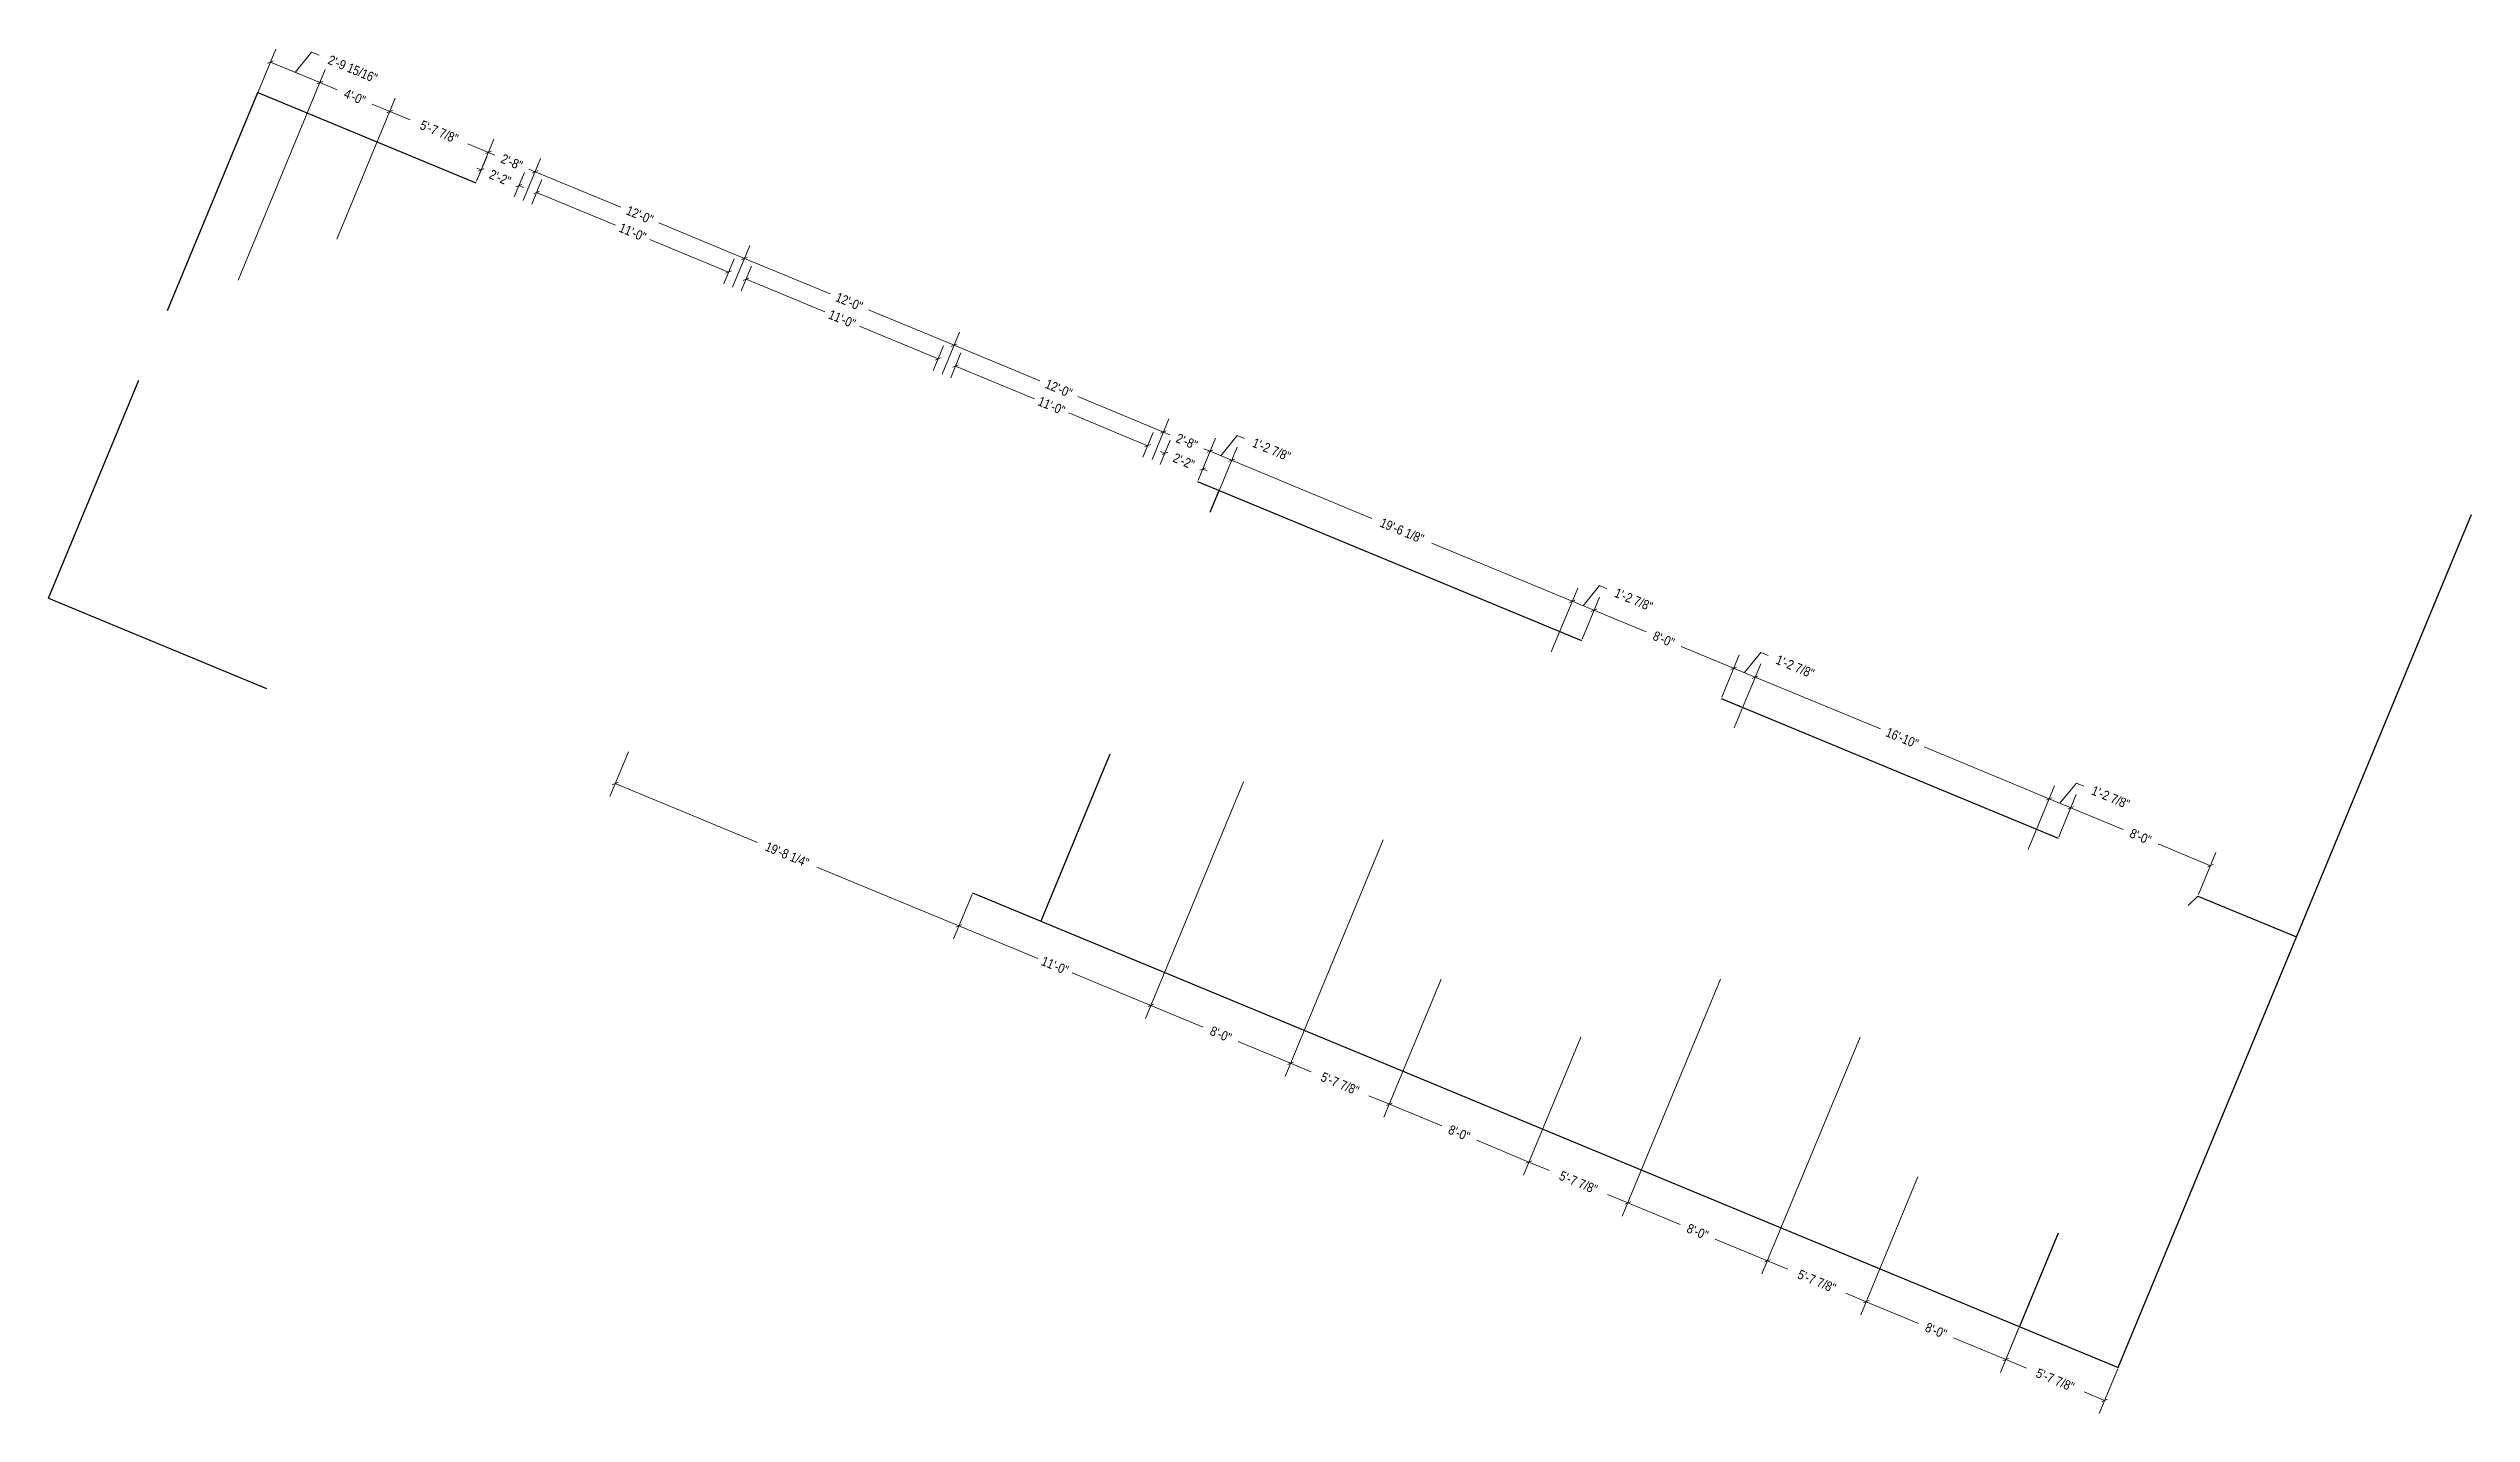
# Model space of a CAD drawing. Header units: inches. Extents: x 16197 to 18735, y 9254 to 10121.
# Drawn here: x 16197 to 17736, y 9254 to 10121 of the extents above; entities that cross this region are included whole.
import ezdxf

# ---------------------------------------------------------------- set-up
doc = ezdxf.new("R2010")
doc.units = ezdxf.units.IN
doc.header["$MEASUREMENT"] = 0
doc.styles.add('ARCHENTLTD', font='technical.ttf', dxfattribs={"height": 6})
doc.dimstyles.get("Standard").update_dxf_attribs({"dimtxt": 0.18, "dimasz": 0.18, "dimexe": 0.18, "dimexo": 0.0625, "dimgap": 0.09, "dimtad": 0, "dimtih": 1, "dimtoh": 1, "dimdec": 4, "dimzin": 0, "dimdsep": 46, "dimtxsty": 'Standard', "dimcen": 0.09, "dimadec": 0, "dimazin": 0, "dimtfac": 1, "dimtdec": 4, "dimtofl": 0, "dimtmove": 0, "dimatfit": 3, "dimfxl": 1, "dimtolj": 1, "dimtzin": 0, "dimarcsym": 0})

msp = doc.modelspace()

# ---------------------------------------------------------------- blocks, each defined once
blk = doc.blocks.new('_ArchTick')
at = {"color": 0, "linetype": 'ByBlock', "const_width": 0.15}
blk.add_lwpolyline([(-0.5, -0.5), (0.5, 0.5)], dxfattribs=at)
blk = doc.blocks.new('*D236')
at = {"color": 3, "lineweight": 9}
for p, q in [((17473.5, 9620.7), (17484.5, 9647.4)), ((17481.1, 9639), (17514.3, 9625.3)), ((17569.8, 9602.3), (17536.5, 9616.1)), ((17562.2, 9584), (17573.2, 9610.6))]:
    blk.add_line(p, q, dxfattribs=at)
at = {"color": 3, "lineweight": 9, "xscale": 3, "yscale": 3, "zscale": 3}
for p, rotation in [((17481.1, 9639), 157.4999999999993), ((17569.8, 9602.3), 337.4999999999993)]:
    blk.add_blockref('_ArchTick', p, dxfattribs=dict(at, rotation=rotation))
at = {"color": 3, "insert": (17525.4, 9620.7), "char_height": 6, "attachment_point": 5, "rotation": 337.5, "style": 'ARCHENTLTD'}
blk.add_mtext('\\A1;8\'-0"', dxfattribs=at)
blk = doc.blocks.new('*D237')
at = {"color": 3, "lineweight": 9}
for p, q in [((17454, 9612.6), (17470.8, 9653.1)), ((17474.2, 9641.9), (17484.7, 9654.7)), ((17484.7, 9654.7), (17489.3, 9652.8)), ((17481.1, 9639), (17467.3, 9644.7)), ((17473.5, 9620.7), (17484.5, 9647.4))]:
    blk.add_line(p, q, dxfattribs=at)
at = {"color": 3, "lineweight": 9, "xscale": 3, "yscale": 3, "zscale": 3}
for p, rotation in [((17467.3, 9644.7), 157.4999999999993), ((17481.1, 9639), 337.4999999999993)]:
    blk.add_blockref('_ArchTick', p, dxfattribs=dict(at, rotation=rotation))
at = {"color": 3, "insert": (17506.4, 9645.7), "char_height": 6, "attachment_point": 5, "rotation": 337.5, "style": 'ARCHENTLTD'}
blk.add_mtext('\\A1;1\'-2 7/8"', dxfattribs=at)
blk = doc.blocks.new('*D238')
at = {"color": 3, "lineweight": 9}
for p, q in [((17267.4, 9689.9), (17284.2, 9730.4)), ((17280.7, 9722), (17360.2, 9689.1)), ((17467.3, 9644.7), (17387.9, 9677.7)), ((17454, 9612.6), (17470.8, 9653.1))]:
    blk.add_line(p, q, dxfattribs=at)
at = {"color": 3, "lineweight": 9, "xscale": 3, "yscale": 3, "zscale": 3}
for p, rotation in [((17280.7, 9722), 157.4999999999993), ((17467.3, 9644.7), 337.4999999999993)]:
    blk.add_blockref('_ArchTick', p, dxfattribs=dict(at, rotation=rotation))
at = {"color": 3, "insert": (17374, 9683.4), "char_height": 6, "attachment_point": 5, "rotation": 337.5, "style": 'ARCHENTLTD'}
blk.add_mtext('\\A1;16\'-10"', dxfattribs=at)
blk = doc.blocks.new('*D239')
at = {"color": 3, "lineweight": 9}
for p, q in [((17259.4, 9709.4), (17270.4, 9736.1)), ((17280.7, 9722), (17267, 9727.7)), ((17267.4, 9689.9), (17284.2, 9730.4)), ((17273.8, 9724.9), (17284.3, 9737.7)), ((17284.3, 9737.7), (17288.9, 9735.8))]:
    blk.add_line(p, q, dxfattribs=at)
at = {"color": 3, "lineweight": 9, "xscale": 3, "yscale": 3, "zscale": 3}
for p, rotation in [((17267, 9727.7), 157.4999999999993), ((17280.7, 9722), 337.4999999999993)]:
    blk.add_blockref('_ArchTick', p, dxfattribs=dict(at, rotation=rotation))
at = {"color": 3, "insert": (17306, 9728.7), "char_height": 6, "attachment_point": 5, "rotation": 337.5, "style": 'ARCHENTLTD'}
blk.add_mtext('\\A1;1\'-2 7/8"', dxfattribs=at)
blk = doc.blocks.new('*D240')
at = {"color": 3, "lineweight": 9}
for p, q in [((17170.7, 9746.1), (17181.7, 9772.8)), ((17178.3, 9764.5), (17211.5, 9750.7)), ((17267, 9727.7), (17233.7, 9741.5)), ((17259.4, 9709.4), (17270.4, 9736.1))]:
    blk.add_line(p, q, dxfattribs=at)
at = {"color": 3, "lineweight": 9, "xscale": 3, "yscale": 3, "zscale": 3}
for p, rotation in [((17178.3, 9764.5), 157.4999999999993), ((17267, 9727.7), 337.4999999999993)]:
    blk.add_blockref('_ArchTick', p, dxfattribs=dict(at, rotation=rotation))
at = {"color": 3, "insert": (17222.6, 9746.1), "char_height": 6, "attachment_point": 5, "rotation": 337.5, "style": 'ARCHENTLTD'}
blk.add_mtext('\\A1;8\'-0"', dxfattribs=at)
blk = doc.blocks.new('*D241')
at = {"color": 3, "lineweight": 9}
for p, q in [((17151.2, 9738.1), (17168, 9778.5)), ((17170.7, 9746.1), (17181.7, 9772.8)), ((17171.4, 9767.3), (17181.9, 9780.2)), ((17181.9, 9780.2), (17186.5, 9778.2)), ((17178.3, 9764.5), (17164.5, 9770.2))]:
    blk.add_line(p, q, dxfattribs=at)
at = {"color": 3, "lineweight": 9, "xscale": 3, "yscale": 3, "zscale": 3}
for p, rotation in [((17164.5, 9770.2), 157.4999999999993), ((17178.3, 9764.5), 337.4999999999993)]:
    blk.add_blockref('_ArchTick', p, dxfattribs=dict(at, rotation=rotation))
at = {"color": 3, "insert": (17203.5, 9771.2), "char_height": 6, "attachment_point": 5, "rotation": 337.5, "style": 'ARCHENTLTD'}
blk.add_mtext('\\A1;1\'-2 7/8"', dxfattribs=at)
blk = doc.blocks.new('*D242')
at = {"color": 3, "lineweight": 9}
for p, q in [((16934.9, 9827.7), (16951.7, 9868.1)), ((16948.2, 9859.8), (17037.3, 9822.8)), ((17164.5, 9770.2), (17075.4, 9807.1)), ((17151.2, 9738.1), (17168, 9778.5))]:
    blk.add_line(p, q, dxfattribs=at)
at = {"color": 3, "lineweight": 9, "xscale": 3, "yscale": 3, "zscale": 3}
for p, rotation in [((16948.2, 9859.8), 157.4999999999993), ((17164.5, 9770.2), 337.4999999999993)]:
    blk.add_blockref('_ArchTick', p, dxfattribs=dict(at, rotation=rotation))
at = {"color": 3, "insert": (17056.4, 9815), "char_height": 6, "attachment_point": 5, "rotation": 337.5, "style": 'ARCHENTLTD'}
blk.add_mtext('\\A1;19\'-6 1/8"', dxfattribs=at)
blk = doc.blocks.new('*D243')
at = {"color": 3, "lineweight": 9}
for p, q in [((16926.9, 9847.1), (16937.9, 9873.8)), ((16948.2, 9859.8), (16934.5, 9865.5)), ((16934.9, 9827.7), (16951.7, 9868.1)), ((16941.3, 9862.6), (16951.8, 9875.4)), ((16951.8, 9875.4), (16956.4, 9873.5))]:
    blk.add_line(p, q, dxfattribs=at)
at = {"color": 3, "lineweight": 9, "xscale": 3, "yscale": 3, "zscale": 3}
for p, rotation in [((16934.5, 9865.5), 157.4999999999993), ((16948.2, 9859.8), 337.4999999999993)]:
    blk.add_blockref('_ArchTick', p, dxfattribs=dict(at, rotation=rotation))
at = {"color": 3, "insert": (16973.5, 9866.5), "char_height": 6, "attachment_point": 5, "rotation": 337.5, "style": 'ARCHENTLTD'}
blk.add_mtext('\\A1;1\'-2 7/8"', dxfattribs=at)
blk = doc.blocks.new('*D244')
at = {"color": 3, "lineweight": 9}
for p, q in [((16897.7, 9860.3), (16908.3, 9886)), ((16904.9, 9877.7), (16908.9, 9876)), ((16926.9, 9847.1), (16937.9, 9873.8)), ((16934.5, 9865.5), (16930.5, 9867.1))]:
    blk.add_line(p, q, dxfattribs=at)
at = {"color": 3, "lineweight": 9, "xscale": 3, "yscale": 3, "zscale": 3}
for p, rotation in [((16904.9, 9877.7), 157.4999999999993), ((16934.5, 9865.5), 337.4999999999993)]:
    blk.add_blockref('_ArchTick', p, dxfattribs=dict(at, rotation=rotation))
at = {"color": 3, "insert": (16919.7, 9871.6), "char_height": 6, "attachment_point": 5, "rotation": 337.5, "style": 'ARCHENTLTD'}
blk.add_mtext('\\A1;2\'-8"', dxfattribs=at)
blk = doc.blocks.new('*D245')
at = {"color": 3, "lineweight": 9}
for p, q in [((16764.3, 9914.5), (16775.3, 9941.1)), ((16771.9, 9932.8), (16826.3, 9910.3)), ((16904.9, 9877.7), (16850.5, 9900.2)), ((16897.7, 9860.3), (16908.3, 9886))]:
    blk.add_line(p, q, dxfattribs=at)
at = {"color": 3, "lineweight": 9, "xscale": 3, "yscale": 3, "zscale": 3}
for p, rotation in [((16771.9, 9932.8), 157.4999999999993), ((16904.9, 9877.7), 337.4999999999993)]:
    blk.add_blockref('_ArchTick', p, dxfattribs=dict(at, rotation=rotation))
at = {"color": 3, "insert": (16838.4, 9905.3), "char_height": 6, "attachment_point": 5, "rotation": 337.5, "style": 'ARCHENTLTD'}
blk.add_mtext('\\A1;12\'-0"', dxfattribs=at)
blk = doc.blocks.new('*D246')
at = {"color": 3, "lineweight": 9}
for p, q in [((16631.2, 9969.6), (16642.3, 9996.2)), ((16638.8, 9987.9), (16693.2, 9965.4)), ((16771.9, 9932.8), (16717.5, 9955.3)), ((16764.3, 9914.5), (16775.3, 9941.1))]:
    blk.add_line(p, q, dxfattribs=at)
at = {"color": 3, "lineweight": 9, "xscale": 3, "yscale": 3, "zscale": 3}
for p, rotation in [((16638.8, 9987.9), 157.4999999999993), ((16771.9, 9932.8), 337.4999999999993)]:
    blk.add_blockref('_ArchTick', p, dxfattribs=dict(at, rotation=rotation))
at = {"color": 3, "insert": (16705.3, 9960.4), "char_height": 6, "attachment_point": 5, "rotation": 337.5, "style": 'ARCHENTLTD'}
blk.add_mtext('\\A1;12\'-0"', dxfattribs=at)
blk = doc.blocks.new('*D247')
at = {"color": 3, "lineweight": 9}
for p, q in [((16498.2, 10024.7), (16509.2, 10051.3)), ((16505.8, 10043), (16560.2, 10020.5)), ((16638.8, 9987.9), (16584.4, 10010.5)), ((16631.2, 9969.6), (16642.3, 9996.2))]:
    blk.add_line(p, q, dxfattribs=at)
at = {"color": 3, "lineweight": 9, "xscale": 3, "yscale": 3, "zscale": 3}
for p, rotation in [((16505.8, 10043), 157.4999999999993), ((16638.8, 9987.9), 337.4999999999993)]:
    blk.add_blockref('_ArchTick', p, dxfattribs=dict(at, rotation=rotation))
at = {"color": 3, "insert": (16572.3, 10015.5), "char_height": 6, "attachment_point": 5, "rotation": 337.5, "style": 'ARCHENTLTD'}
blk.add_mtext('\\A1;12\'-0"', dxfattribs=at)
blk = doc.blocks.new('*D248')
at = {"color": 3, "lineweight": 9}
for p, q in [((16468.6, 10036.9), (16479.7, 10063.6)), ((16476.2, 10055.3), (16480.2, 10053.6)), ((16498.2, 10024.7), (16509.2, 10051.3)), ((16505.8, 10043), (16501.8, 10044.7))]:
    blk.add_line(p, q, dxfattribs=at)
at = {"color": 3, "lineweight": 9, "xscale": 3, "yscale": 3, "zscale": 3}
for p, rotation in [((16476.2, 10055.3), 157.4999999999993), ((16505.8, 10043), 337.4999999999993)]:
    blk.add_blockref('_ArchTick', p, dxfattribs=dict(at, rotation=rotation))
at = {"color": 3, "insert": (16491, 10049.1), "char_height": 6, "attachment_point": 5, "rotation": 337.5, "style": 'ARCHENTLTD'}
blk.add_mtext('\\A1;2\'-8"', dxfattribs=at)
blk = doc.blocks.new('*D249')
at = {"color": 3, "lineweight": 9}
for p, q in [((16379.9, 10000.2), (16417, 10089.6)), ((16413.5, 10081.2), (16426.5, 10075.9)), ((16476.2, 10055.3), (16463.2, 10060.7)), ((16468.6, 10036.9), (16479.7, 10063.6))]:
    blk.add_line(p, q, dxfattribs=at)
at = {"color": 3, "lineweight": 9, "xscale": 3, "yscale": 3, "zscale": 3}
for p, rotation in [((16413.5, 10081.2), 157.4999999999993), ((16476.2, 10055.3), 337.4999999999993)]:
    blk.add_blockref('_ArchTick', p, dxfattribs=dict(at, rotation=rotation))
at = {"color": 3, "insert": (16444.9, 10068.3), "char_height": 6, "attachment_point": 5, "rotation": 337.5, "style": 'ARCHENTLTD'}
blk.add_mtext('\\A1;5\'-7 7/8"', dxfattribs=at)
blk = doc.blocks.new('*D250')
at = {"color": 3, "lineweight": 9}
for p, q in [((16317.2, 9974.2), (16372.6, 10107.9)), ((16369.2, 10099.6), (16380.2, 10095)), ((16379.9, 10000.2), (16417, 10089.6)), ((16413.5, 10081.2), (16402.4, 10085.8))]:
    blk.add_line(p, q, dxfattribs=at)
at = {"color": 3, "lineweight": 9, "xscale": 3, "yscale": 3, "zscale": 3}
for p, rotation in [((16369.2, 10099.6), 157.4999999999993), ((16413.5, 10081.2), 337.4999999999993)]:
    blk.add_blockref('_ArchTick', p, dxfattribs=dict(at, rotation=rotation))
at = {"color": 3, "insert": (16391.3, 10090.4), "char_height": 6, "attachment_point": 5, "rotation": 337.5, "style": 'ARCHENTLTD'}
blk.add_mtext('\\A1;4\'-0"', dxfattribs=at)
blk = doc.blocks.new('*D251')
at = {"color": 3, "lineweight": 9}
for p, q in [((16272.9, 9955.8), (16341.2, 10120.9)), ((16369.2, 10099.6), (16337.8, 10112.6)), ((16353.5, 10106.1), (16363.9, 10118.9)), ((16363.9, 10118.9), (16368.6, 10117)), ((16317.2, 9974.2), (16372.6, 10107.9))]:
    blk.add_line(p, q, dxfattribs=at)
at = {"color": 3, "lineweight": 9, "xscale": 3, "yscale": 3, "zscale": 3}
for p, rotation in [((16337.8, 10112.6), 157.4999999999993), ((16369.2, 10099.6), 337.4999999999993)]:
    blk.add_blockref('_ArchTick', p, dxfattribs=dict(at, rotation=rotation))
at = {"color": 3, "insert": (16390, 10108.2), "char_height": 6, "attachment_point": 5, "rotation": 337.5, "style": 'ARCHENTLTD'}
blk.add_mtext('\\A1;2\'-9 15/16"', dxfattribs=at)
blk = doc.blocks.new('*D252')
at = {"color": 3, "lineweight": 9}
for p, q in [((17448.2, 9308.8), (17436.4, 9280.4)), ((17439.9, 9288.7), (17452.9, 9283.3)), ((17510.9, 9282.8), (17499.1, 9254.4)), ((17502.6, 9262.7), (17489.6, 9268.1))]:
    blk.add_line(p, q, dxfattribs=at)
at = {"color": 3, "lineweight": 9, "xscale": 3, "yscale": 3, "zscale": 3}
for p, rotation in [((17439.9, 9288.7), 157.4999999999998), ((17502.6, 9262.7), 337.4999999999997)]:
    blk.add_blockref('_ArchTick', p, dxfattribs=dict(at, rotation=rotation))
at = {"color": 3, "insert": (17471.2, 9275.7), "char_height": 6, "attachment_point": 5, "rotation": 337.5, "style": 'ARCHENTLTD'}
blk.add_mtext('\\A1;5\'-7 7/8"', dxfattribs=at)
blk = doc.blocks.new('*D253')
at = {"color": 3, "lineweight": 9}
for p, q in [((17384, 9404.7), (17347.7, 9317.1)), ((17472.7, 9368), (17436.4, 9280.4)), ((17351.2, 9325.4), (17384.4, 9311.6)), ((17439.9, 9288.7), (17406.6, 9302.4))]:
    blk.add_line(p, q, dxfattribs=at)
at = {"color": 3, "lineweight": 9, "xscale": 3, "yscale": 3, "zscale": 3}
for p, rotation in [((17351.2, 9325.4), 157.4999999999998), ((17439.9, 9288.7), 337.4999999999997)]:
    blk.add_blockref('_ArchTick', p, dxfattribs=dict(at, rotation=rotation))
at = {"color": 3, "insert": (17395.5, 9307), "char_height": 6, "attachment_point": 5, "rotation": 337.5, "style": 'ARCHENTLTD'}
blk.add_mtext('\\A1;8\'-0"', dxfattribs=at)
blk = doc.blocks.new('*D254')
at = {"color": 3, "lineweight": 9}
for p, q in [((17347.3, 9493.4), (17285, 9343.1)), ((17384, 9404.7), (17347.7, 9317.1)), ((17288.5, 9351.4), (17301.5, 9346)), ((17351.2, 9325.4), (17338.2, 9330.8))]:
    blk.add_line(p, q, dxfattribs=at)
at = {"color": 3, "lineweight": 9, "xscale": 3, "yscale": 3, "zscale": 3}
for p, rotation in [((17288.5, 9351.4), 157.4999999999998), ((17351.2, 9325.4), 337.4999999999997)]:
    blk.add_blockref('_ArchTick', p, dxfattribs=dict(at, rotation=rotation))
at = {"color": 3, "insert": (17319.8, 9338.4), "char_height": 6, "attachment_point": 5, "rotation": 337.5, "style": 'ARCHENTLTD'}
blk.add_mtext('\\A1;5\'-7 7/8"', dxfattribs=at)
blk = doc.blocks.new('*D255')
at = {"color": 3, "lineweight": 9}
for p, q in [((17258.6, 9530.2), (17196.3, 9379.8)), ((17347.3, 9493.4), (17285, 9343.1)), ((17199.8, 9388.1), (17233, 9374.4)), ((17288.5, 9351.4), (17255.2, 9365.2))]:
    blk.add_line(p, q, dxfattribs=at)
at = {"color": 3, "lineweight": 9, "xscale": 3, "yscale": 3, "zscale": 3}
for p, rotation in [((17199.8, 9388.1), 157.4999999999998), ((17288.5, 9351.4), 337.4999999999997)]:
    blk.add_blockref('_ArchTick', p, dxfattribs=dict(at, rotation=rotation))
at = {"color": 3, "insert": (17244.1, 9369.8), "char_height": 6, "attachment_point": 5, "rotation": 337.5, "style": 'ARCHENTLTD'}
blk.add_mtext('\\A1;8\'-0"', dxfattribs=at)
blk = doc.blocks.new('*D256')
at = {"color": 3, "lineweight": 9}
for p, q in [((17258.6, 9530.2), (17196.3, 9379.8)), ((17169.9, 9493.4), (17133.6, 9405.8)), ((17137, 9414.1), (17150, 9408.7)), ((17199.8, 9388.1), (17186.8, 9393.5))]:
    blk.add_line(p, q, dxfattribs=at)
at = {"color": 3, "lineweight": 9, "xscale": 3, "yscale": 3, "zscale": 3}
for p, rotation in [((17137, 9414.1), 157.4999999999998), ((17199.8, 9388.1), 337.4999999999997)]:
    blk.add_blockref('_ArchTick', p, dxfattribs=dict(at, rotation=rotation))
at = {"color": 3, "insert": (17168.4, 9401.1), "char_height": 6, "attachment_point": 5, "rotation": 337.5, "style": 'ARCHENTLTD'}
blk.add_mtext('\\A1;5\'-7 7/8"', dxfattribs=at)
blk = doc.blocks.new('*D257')
at = {"color": 3, "lineweight": 9}
for p, q in [((17081.2, 9530.2), (17044.9, 9442.5)), ((17169.9, 9493.4), (17133.6, 9405.8)), ((17048.4, 9450.8), (17081.6, 9437.1)), ((17137, 9414.1), (17103.8, 9427.9))]:
    blk.add_line(p, q, dxfattribs=at)
at = {"color": 3, "lineweight": 9, "xscale": 3, "yscale": 3, "zscale": 3}
for p, rotation in [((17048.4, 9450.8), 157.4999999999998), ((17137, 9414.1), 337.4999999999997)]:
    blk.add_blockref('_ArchTick', p, dxfattribs=dict(at, rotation=rotation))
at = {"color": 3, "insert": (17092.7, 9432.5), "char_height": 6, "attachment_point": 5, "rotation": 337.5, "style": 'ARCHENTLTD'}
blk.add_mtext('\\A1;8\'-0"', dxfattribs=at)
blk = doc.blocks.new('*D258')
at = {"color": 3, "lineweight": 9}
for p, q in [((17044.5, 9618.8), (16982.2, 9468.5)), ((17081.2, 9530.2), (17044.9, 9442.5)), ((16985.6, 9476.8), (16998.6, 9471.4)), ((17048.4, 9450.8), (17035.4, 9456.2))]:
    blk.add_line(p, q, dxfattribs=at)
at = {"color": 3, "lineweight": 9, "xscale": 3, "yscale": 3, "zscale": 3}
for p, rotation in [((16985.6, 9476.8), 157.4999999999998), ((17048.4, 9450.8), 337.4999999999997)]:
    blk.add_blockref('_ArchTick', p, dxfattribs=dict(at, rotation=rotation))
at = {"color": 3, "insert": (17017, 9463.8), "char_height": 6, "attachment_point": 5, "rotation": 337.5, "style": 'ARCHENTLTD'}
blk.add_mtext('\\A1;5\'-7 7/8"', dxfattribs=at)
blk = doc.blocks.new('*D259')
at = {"color": 3, "lineweight": 9}
for p, q in [((16955.8, 9655.6), (16893.5, 9505.2)), ((17044.5, 9618.8), (16982.2, 9468.5)), ((16896.9, 9513.6), (16930.2, 9499.8)), ((16985.6, 9476.8), (16952.4, 9490.6))]:
    blk.add_line(p, q, dxfattribs=at)
at = {"color": 3, "lineweight": 9, "xscale": 3, "yscale": 3, "zscale": 3}
for p, rotation in [((16896.9, 9513.6), 157.4999999999998), ((16985.6, 9476.8), 337.4999999999997)]:
    blk.add_blockref('_ArchTick', p, dxfattribs=dict(at, rotation=rotation))
at = {"color": 3, "insert": (16941.3, 9495.2), "char_height": 6, "attachment_point": 5, "rotation": 337.5, "style": 'ARCHENTLTD'}
blk.add_mtext('\\A1;8\'-0"', dxfattribs=at)
blk = doc.blocks.new('*D260')
at = {"color": 3, "lineweight": 9}
for p, q in [((16955.8, 9655.6), (16893.5, 9505.2)), ((16783.3, 9584.1), (16771.5, 9555.8)), ((16775, 9564.1), (16825, 9543.4)), ((16896.9, 9513.6), (16847, 9534.3))]:
    blk.add_line(p, q, dxfattribs=at)
at = {"color": 3, "lineweight": 9, "xscale": 3, "yscale": 3, "zscale": 3}
for p, rotation in [((16775, 9564.1), 157.4999999999998), ((16896.9, 9513.6), 337.4999999999997)]:
    blk.add_blockref('_ArchTick', p, dxfattribs=dict(at, rotation=rotation))
at = {"color": 3, "insert": (16836, 9538.8), "char_height": 6, "attachment_point": 5, "rotation": 337.5, "style": 'ARCHENTLTD'}
blk.add_mtext('\\A1;11\'-0"', dxfattribs=at)
blk = doc.blocks.new('*D261')
at = {"color": 3, "lineweight": 9}
for p, q in [((16565.1, 9674.6), (16553.3, 9646.2)), ((16556.7, 9654.5), (16647, 9617.1)), ((16775, 9564.1), (16684.8, 9601.4)), ((16783.3, 9584.1), (16771.5, 9555.8))]:
    blk.add_line(p, q, dxfattribs=at)
at = {"color": 3, "lineweight": 9, "xscale": 3, "yscale": 3, "zscale": 3}
for p, rotation in [((16556.7, 9654.5), 157.4999999999998), ((16775, 9564.1), 337.4999999999997)]:
    blk.add_blockref('_ArchTick', p, dxfattribs=dict(at, rotation=rotation))
at = {"color": 3, "insert": (16665.9, 9609.3), "char_height": 6, "attachment_point": 5, "rotation": 337.5, "style": 'ARCHENTLTD'}
blk.add_mtext('\\A1;19\'-8 1/4"', dxfattribs=at)
blk = doc.blocks.new('*D262')
at = {"color": 3, "lineweight": 9}
for p, q in [((16769.8, 9912.2), (16776.3, 9927.9)), ((16772.9, 9919.6), (16822.9, 9898.8)), ((16894.8, 9869), (16844.8, 9889.8)), ((16891.8, 9861.7), (16898.3, 9877.4))]:
    blk.add_line(p, q, dxfattribs=at)
at = {"color": 3, "lineweight": 9, "xscale": 3, "yscale": 3, "zscale": 3}
for p, rotation in [((16772.9, 9919.6), 157.5000000000079), ((16894.8, 9869), 337.5000000000078)]:
    blk.add_blockref('_ArchTick', p, dxfattribs=dict(at, rotation=rotation))
at = {"color": 3, "insert": (16833.8, 9894.3), "char_height": 6, "attachment_point": 5, "rotation": 337.5, "style": 'ARCHENTLTD'}
blk.add_mtext('\\A1;11\'-0"', dxfattribs=at)
blk = doc.blocks.new('*D263')
at = {"color": 3, "lineweight": 9}
for p, q in [((16902.8, 9857.1), (16909.2, 9872.5)), ((16905.8, 9864.1), (16903, 9865.3)), ((16926.9, 9847.1), (16933.2, 9862.5)), ((16929.8, 9854.2), (16932.6, 9853))]:
    blk.add_line(p, q, dxfattribs=at)
at = {"color": 3, "lineweight": 9, "xscale": 3, "yscale": 3, "zscale": 3}
for p, rotation in [((16905.8, 9864.1), 337.4999999999914), ((16929.8, 9854.2), 157.4999999999913)]:
    blk.add_blockref('_ArchTick', p, dxfattribs=dict(at, rotation=rotation))
at = {"color": 3, "insert": (16917.8, 9859.2), "char_height": 6, "attachment_point": 5, "rotation": 337.5, "style": 'ARCHENTLTD'}
blk.add_mtext('\\A1;2\'-2"', dxfattribs=at)
blk = doc.blocks.new('*D264')
at = {"color": 3, "lineweight": 9}
for p, q in [((16636.8, 9967.3), (16643.3, 9983)), ((16639.8, 9974.7), (16689.8, 9954)), ((16761.8, 9924.1), (16711.8, 9944.9)), ((16758.7, 9916.8), (16765.2, 9932.5))]:
    blk.add_line(p, q, dxfattribs=at)
at = {"color": 3, "lineweight": 9, "xscale": 3, "yscale": 3, "zscale": 3}
for p, rotation in [((16639.8, 9974.7), 157.4999999999858), ((16761.8, 9924.1), 337.4999999999858)]:
    blk.add_blockref('_ArchTick', p, dxfattribs=dict(at, rotation=rotation))
at = {"color": 3, "insert": (16700.8, 9949.4), "char_height": 6, "attachment_point": 5, "rotation": 337.5, "style": 'ARCHENTLTD'}
blk.add_mtext('\\A1;11\'-0"', dxfattribs=at)
blk = doc.blocks.new('*D265')
at = {"color": 3, "lineweight": 9}
for p, q in [((16503.7, 10022.4), (16510.2, 10038.1)), ((16506.8, 10029.8), (16556.8, 10009.1)), ((16628.7, 9979.3), (16578.8, 10000)), ((16625.7, 9971.9), (16632.2, 9987.6))]:
    blk.add_line(p, q, dxfattribs=at)
at = {"color": 3, "lineweight": 9, "xscale": 3, "yscale": 3, "zscale": 3}
for p, rotation in [((16506.8, 10029.8), 157.5), ((16628.7, 9979.3), 337.4999999999999)]:
    blk.add_blockref('_ArchTick', p, dxfattribs=dict(at, rotation=rotation))
at = {"color": 3, "insert": (16567.8, 10004.5), "char_height": 6, "attachment_point": 5, "rotation": 337.5, "style": 'ARCHENTLTD'}
blk.add_mtext('\\A1;11\'-0"', dxfattribs=at)
blk = doc.blocks.new('*D266')
at = {"color": 3, "lineweight": 9}
for p, q in [((16468.6, 10036.9), (16475.1, 10052.4)), ((16471.6, 10044.1), (16468.8, 10045.3)), ((16492.6, 10027), (16499.1, 10042.5)), ((16495.6, 10034.2), (16498.4, 10033))]:
    blk.add_line(p, q, dxfattribs=at)
at = {"color": 3, "lineweight": 9, "xscale": 3, "yscale": 3, "zscale": 3}
for p, rotation in [((16471.6, 10044.1), 337.5000000000024), ((16495.6, 10034.2), 157.5000000000024)]:
    blk.add_blockref('_ArchTick', p, dxfattribs=dict(at, rotation=rotation))
at = {"color": 3, "insert": (16483.6, 10039.2), "char_height": 6, "attachment_point": 5, "rotation": 337.5, "style": 'ARCHENTLTD'}
blk.add_mtext('\\A1;2\'-2"', dxfattribs=at)

# ---------------------------------------------------------------- dimensions: what is measured, and where the dimension line sits
at = {"color": 6}
for base, p1, p2, picture, middle in [((16337.80564, 10112.60728), (16316.83282, 9973.28196), (16272.4866, 9954.91315), '*D251', (16370.87425, 10116.0693)), ((16369.16315, 10099.61857), (16379.54784, 9999.25937), (16316.83282, 9973.28196), '*D250', (16391.33626, 10090.43417)), ((16413.509371, 10081.249766), (16468.240273, 10035.996982), (16379.547838, 9999.259372), '*D249', (16444.866883, 10068.26106)), ((16476.22439, 10055.27235), (16497.80442, 10023.75111), (16468.24027, 10035.99698), '*D248', (16491.00647, 10049.14942)), ((16505.78854, 10043.02648), (16630.84307, 9968.6447), (16497.80442, 10023.75111), '*D247', (16572.30787, 10015.47328)), ((16638.82719, 9987.92007), (16763.88172, 9913.53828), (16630.84307, 9968.6447), '*D246', (16705.34652, 9960.36686)), ((16771.86584, 9932.81365), (16897.30306, 9859.35575), (16763.88172, 9913.53828), '*D245', (16838.38517, 9905.26045)), ((16904.9045, 9877.70724), (16926.48452, 9846.186), (16897.30306, 9859.35575), '*D244', (16919.68657, 9871.58431)), ((16934.46864, 9865.46137), (16934.53874, 9826.7414), (16926.48452, 9846.186), '*D243', (16958.7332, 9872.57015)), ((16948.21805, 9859.76618), (17150.83533, 9737.14842), (16934.53874, 9826.7414), '*D242', (17056.36635, 9814.96969)), ((17164.51465, 9770.1732), (17170.27993, 9745.20263), (17150.83533, 9737.14842), '*D241', (17188.7792, 9777.28198)), ((17178.26405, 9764.47801), (17258.97237, 9708.46502), (17170.27993, 9745.20263), '*D240', (17222.61027, 9746.1092)), ((17266.956488, 9727.740396), (17267.026584, 9689.020426), (17258.972367, 9708.465024), '*D239', (17291.221045, 9734.849175)), ((17280.70589, 9722.0452), (17453.65025, 9611.71837), (17267.02658, 9689.02043), '*D238', (17374.01773, 9683.39418)), ((16556.73983, 9654.47649), (16783.69114, 9585.07231), (16565.438, 9675.47572), '*D261', (16665.8664, 9609.27479)), ((16774.99297, 9564.07308), (16956.15745, 9656.5102), (16783.69114, 9585.07231), '*D260', (16835.96902, 9538.81598)), ((16896.94507, 9513.55887), (17044.84989, 9619.77259), (16956.15745, 9656.5102), '*D259', (16941.29129, 9495.19006)), ((17467.32956, 9644.74315), (17473.09485, 9619.77259), (17453.65025, 9611.71837), '*D237', (17491.59412, 9651.85193)), ((16985.63751, 9476.82126), (17081.5875, 9531.08015), (17044.84989, 9619.77259), '*D258', (17016.99502, 9463.83255)), ((17048.35253, 9450.84385), (17170.27993, 9494.34254), (17081.5875, 9531.08015), '*D257', (17092.69875, 9432.47504)), ((17137.04497, 9414.10624), (17258.97237, 9531.08015), (17170.27993, 9494.34254), '*D256', (17168.40248, 9401.11753)), ((17199.75999, 9388.12882), (17347.6648, 9494.34254), (17258.97237, 9531.08015), '*D255', (17244.10621, 9369.76002)), ((17288.452423, 9351.391215), (17384.402412, 9405.650109), (17347.664802, 9494.342544), '*D254', (17319.809934, 9338.402509)), ((17351.16745, 9325.4138), (17473.09485, 9368.9125), (17384.40241, 9405.65011), '*D253', (17395.51366, 9307.045))]:
    dim = msp.add_linear_dim(base=base, p1=p1, p2=p2, angle=337.5, dimstyle='Standard', override={"dimtxt": 6, "dimasz": 3, "dimexe": 9, "dimexo": 1, "dimgap": 2.5, "dimtih": 0, "dimtoh": 0, "dimrnd": 0.0625, "dimzin": 1, "dimlunit": 4, "dimtxsty": 'ARCHENTLTD', "dimblk": 'ArchTick', "dimcen": 6, "dimclrd": 3, "dimclre": 3, "dimclrt": 3, "dimadec": 2, "dimtmove": 1, "dimldrblk": 'ArchTick', "dimfrac": 2, "dimlwd": 9, "dimlwe": 9}, dxfattribs=at)
    dim.commit()
    dim.dimension.update_dxf_attribs({"geometry": picture, "text_midpoint": middle})
for p1, p2, distance, picture, middle in [((16492.26114, 10026.04721), (16468.24027, 10035.99698), -8.80558, '*D266', (16483.62046, 10039.15739)), ((16625.29979, 9970.9408), (16503.3477, 10021.45501), -9, '*D265', (16567.7679, 10004.51282)), ((16758.33845, 9915.83438), (16636.38635, 9966.3486), -9, '*D264', (16700.80655, 9949.40641)), ((16769.425, 9911.24218), (16891.3771, 9860.72797), 9, '*D262', (16833.8452, 9894.29999)), ((16902.46365, 9856.13577), (16926.48452, 9846.186), 8.66893, '*D263', (16917.79154, 9859.16993)), ((17561.78728, 9583.03498), (17473.09485, 9619.77259), -20.86351, '*D236', (17525.42518, 9620.67916)), ((17511.273069, 9283.698011), (17448.558047, 9309.675424), 22.729404, '*D252', (17471.217392, 9275.687486))]:
    dim = msp.add_aligned_dim(p1=p1, p2=p2, distance=distance, dimstyle='Standard', override={"dimtxt": 6, "dimasz": 3, "dimexe": 9, "dimexo": 1, "dimgap": 2.5, "dimtih": 0, "dimtoh": 0, "dimrnd": 0.0625, "dimzin": 1, "dimlunit": 4, "dimtxsty": 'ARCHENTLTD', "dimblk": 'ArchTick', "dimcen": 6, "dimclrd": 3, "dimclre": 3, "dimclrt": 3, "dimadec": 2, "dimtmove": 1, "dimldrblk": 'ArchTick', "dimfrac": 2, "dimlwd": 9, "dimlwe": 9}, dxfattribs=at)
    dim.commit()
    dim.dimension.update_dxf_attribs({"geometry": picture, "text_midpoint": middle})

# ---------------------------------------------------------------- linework, layer by layer
at = {"color": 6}
for p, q in [((16272.4866, 9954.91315), (16329.82152, 10093.33191)), ((16329.82152, 10093.33191), (16468.24027, 10035.99698)), ((16196.78287, 9772.14819), (16254.11779, 9910.56694)), ((16926.48452, 9846.186), (17170.27993, 9745.20263)), ((16934.53874, 9826.7414), (16940.23393, 9840.49081)), ((17511.27307, 9283.69801), (17735.61066, 9825.29686)), ((16196.78287, 9772.14819), (16335.20162, 9714.81326)), ((17258.97237, 9708.46502), (17473.09485, 9619.77259)), ((16870.92317, 9673.15983), (16827.00469, 9567.13125)), ((16783.69114, 9585.07231), (17511.27307, 9283.69801)), ((17561.78728, 9583.03498), (17555.66435, 9576.91204)), ((17561.78728, 9583.03498), (17624.5023, 9557.05757)), ((17473.09485, 9368.9125), (17448.55805, 9309.67542))]:
    msp.add_line(p, q, dxfattribs=at)

msp.set_redraw_order([(e.dxf.handle, doc.entitydb.next_handle()) for e in msp.query("TEXT MTEXT ATTDEF DIMENSION ARC_DIMENSION")])  # texts and dimensions are drawn at this point

doc.saveas('drawing.dxf')
